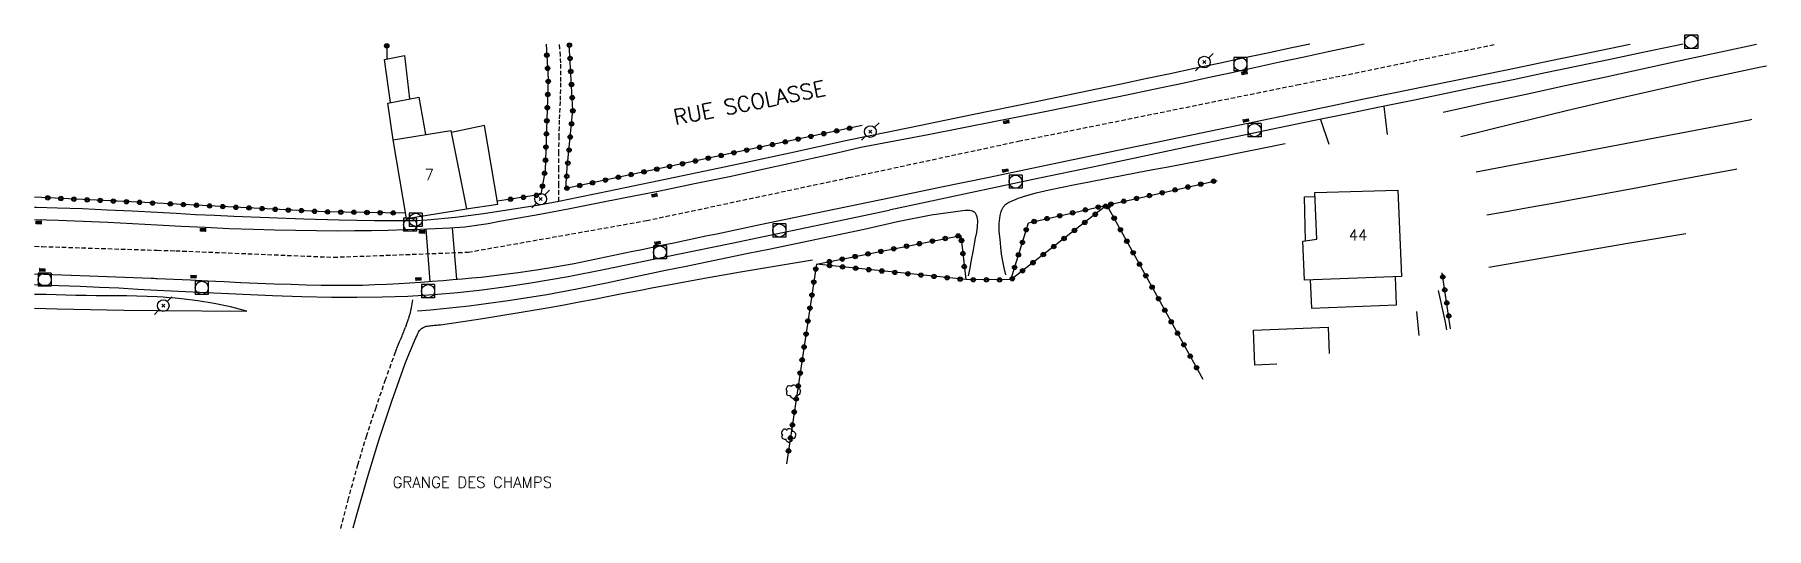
# Model space of a CAD drawing. Header units: millimetres. Extents: x 149999 to 151001, y 153000 to 154001.
# Drawn here: x 150000 to 150197.8, y 153944.7 to 154001.1 of the extents above; entities that cross this region are included whole.
import ezdxf
from ezdxf.enums import TextEntityAlignment as Align

# ---------------------------------------------------------------- set-up
doc = ezdxf.new("R2010")
doc.units = ezdxf.units.MM
doc.linetypes.add('DASHED', pattern=[0.75, 0.5, -0.25])
doc.layers.get('0').update_dxf_attribs({"linetype": 'CONTINUOUS'})
for name, color, linetype in [('W0001', 6, 'DASHED'), ('W0014', 7, 'CONTINUOUS'), ('W0017', 7, 'CONTINUOUS'), ('W0020', 2, 'CONTINUOUS'), ('W0070', 7, 'DASHED'), ('W0101', 7, 'CONTINUOUS'), ('W0104', 1, 'CONTINUOUS'), ('W0211', 2, 'CONTINUOUS'), ('W0214', 2, 'CONTINUOUS'), ('W0300', 7, 'CONTINUOUS'), ('W0322', 7, 'CONTINUOUS'), ('W0323', 7, 'CONTINUOUS'), ('W0333', 7, 'CONTINUOUS'), ('W0401', 7, 'CONTINUOUS'), ('W0420', 7, 'CONTINUOUS'), ('W0473', 7, 'CONTINUOUS'), ('W0983', 7, 'CONTINUOUS'), ('W0989', 7, 'CONTINUOUS'), ('W0991', 7, 'CONTINUOUS')]:
    doc.layers.add(name, color=color, linetype=linetype)
doc.styles.get("Standard").update_dxf_attribs({"font": 'romans.shx', "width": 0.85})

msp = doc.modelspace()

# ---------------------------------------------------------------- texts
at = {"layer": 'W0983'}
msp.add_text('GRANGE DES CHAMPS', height=1.25, dxfattribs=at).set_placement((150050, 153949.98), align=Align.MIDDLE_CENTER)
at = {"layer": 'W0989'}
msp.add_text('RUE SCOLASSE', height=1.75, rotation=11.1474, dxfattribs=at).set_placement((150073.19, 153990.75))
at = {"layer": 'W0991'}
for s, p in [('7', (150045.08, 153985.11)), ('44', (150151.2, 153978.2))]:
    msp.add_text(s, height=1.25, dxfattribs=at).set_placement(p, align=Align.MIDDLE_CENTER)

# ---------------------------------------------------------------- blocks, each defined once
blk = doc.blocks.new('T401')
for p, q in [((-0.3, 0.3), (0, 0.3)), ((-0.3, -0.25), (-0.3, 0.3)), ((-0.3, 0.15), (0, 0.15)), ((-0.3, 0), (0, 0)), ((0, 0.3), (0, -0.25)), ((-0.3, -0.15), (0, -0.15)), ((-0.3, -0.25), (-0.3, -0.3)), ((-0.3, -0.3), (0, -0.3)), ((0, -0.3), (0, -0.25))]:
    blk.add_line(p, q)
blk = doc.blocks.new('T420')
for p, q in [((0.75, 0.75), (-0.75, 0.75)), ((-0.75, 0.75), (-0.75, -0.75)), ((0.75, 0.75), (0.75, -0.75)), ((0.75, -0.75), (-0.75, -0.75))]:
    blk.add_line(p, q)
blk.add_ellipse((0, 0), major_axis=(-0.53, 0.53), ratio=1, start_param=3.926991, end_param=10.210176)
blk = doc.blocks.new('T300')
for p, q in [((-0.8, 0.51), (-0.86, 0.34)), ((-0.86, 0.34), (-0.86, 0.17)), ((-0.86, 0.17), (-0.74, 0.06)), ((-0.69, 0.63), (-0.8, 0.51)), ((-0.8, -0.06), (-0.74, 0.06)), ((-0.74, 0.06), (-0.69, 0.11)), ((-0.57, 0.69), (-0.69, 0.63)), ((-0.46, 0.69), (-0.57, 0.69)), ((-0.29, 0.63), (-0.46, 0.69)), ((-0.29, 0.63), (-0.17, 0.74)), ((-0.23, 0.57), (-0.29, 0.63)), ((-0.17, 0.74), (-0.06, 0.8)), ((-0.06, 0.8), (0.06, 0.8)), ((0.06, 0.8), (0.23, 0.74)), ((0.23, 0.74), (0.34, 0.63)), ((0.34, 0.63), (0.4, 0.51)), ((0.46, 0.46), (0.34, 0.46)), ((0.4, 0.51), (0.4, 0.46)), ((0.57, 0.4), (0.46, 0.46)), ((0.57, 0.4), (0.69, 0.29)), ((0.69, 0.29), (0.74, 0.17)), ((0.74, 0.06), (0.69, -0.17)), ((0.74, 0.17), (0.74, 0.06)), ((-0.8, -0.17), (-0.8, -0.06)), ((-0.8, -0.23), (-0.8, -0.17)), ((-0.74, -0.34), (-0.8, -0.23)), ((-0.69, -0.4), (-0.74, -0.34)), ((-0.51, -0.46), (-0.69, -0.4)), ((-0.4, -0.46), (-0.51, -0.46)), ((-0.4, -0.46), (-0.34, -0.46)), ((-0.34, -0.46), (-0.34, -0.4)), ((-0.34, -0.51), (-0.34, -0.46)), ((-0.29, -0.63), (-0.34, -0.51)), ((-0.17, -0.74), (-0.29, -0.63)), ((-0.06, -0.8), (-0.17, -0.74)), ((0.06, -0.8), (-0.06, -0.8)), ((0.17, -0.74), (0.06, -0.8)), ((0.23, -0.69), (0.17, -0.74)), ((0.29, -0.46), (0.23, -0.46)), ((0.29, -0.63), (0.23, -0.69)), ((0.46, -0.4), (0.29, -0.46)), ((0.34, -0.51), (0.29, -0.63)), ((0.34, -0.51), (0.34, -0.46)), ((0.57, -0.34), (0.46, -0.4)), ((0.63, -0.29), (0.57, -0.34)), ((0.69, -0.17), (0.63, -0.29))]:
    blk.add_line(p, q)
blk = doc.blocks.new('T473')
for p, q in [((-0.166667, 0.166667), (0.166667, -0.166667)), ((-0.166667, -0.166667), (0.166667, 0.166667)), ((0.500001, 0.500001), (1.000002, 1.000002)), ((-1.000002, -1.000002), (-0.500001, -0.500001))]:
    blk.add_line(p, q)
blk.add_ellipse((0, 0), major_axis=(0.471405, 0.471405), ratio=1, start_param=5.4977871438, end_param=11.780972451)
blk = doc.blocks.new('t323o')
at = {"color": 0, "linetype": 'Continuous'}
for radius in [0.25, 0.15]:
    blk.add_circle((0, 0), radius, dxfattribs=at)
blk = doc.blocks.new('t322o')
at = {"color": 0, "linetype": 'Continuous'}
for radius in [0.25, 0.15]:
    blk.add_circle((0, 0), radius, dxfattribs=at)

# ---------------------------------------------------------------- linework, layer by layer
at = {"layer": 'W0001'}
for points in [[(150014, 153976.47), (150016.12, 153976.41), (150034.14, 153975.67), (150049.52, 153976.25), (150069.88, 153979.85), (150093.01, 153984.76), (150112.39, 153988.92), (150144.2, 153995.35), (150166.94, 154000)], [(150000, 153976.92), (150000.87, 153976.89), (150014, 153976.47)]]:
    msp.add_lwpolyline(points, dxfattribs=at)
at = {"layer": 'W0014'}
for points in [[(150145.67, 154000), (150143.6, 153999.57), (150140.82, 153998.99), (150138.04, 153998.4), (150135.26, 153997.81), (150132.48, 153997.22), (150129.7, 153996.63), (150126.92, 153996.04), (150124.14, 153995.45), (150121.36, 153994.87), (150114.23, 153993.39), (150107.09, 153991.92), (150099.96, 153990.45), (150092.82, 153989)], [(150151.87, 154000), (150150.49, 153999.71), (150147.75, 153999.13), (150145.01, 153998.53), (150142.26, 153997.93), (150139.52, 153997.33), (150136.78, 153996.73), (150134.04, 153996.14), (150131.3, 153995.55), (150128.55, 153994.97), (150123.86, 153993.99), (150119.16, 153993.04), (150114.46, 153992.1), (150109.76, 153991.16), (150105.92, 153990.41), (150102.08, 153989.66), (150098.24, 153988.92), (150094.39, 153988.19)], [(150188.32, 154000), (150187.42, 153999.81), (150183.71, 153999.03), (150180, 153998.26), (150176.3, 153997.48), (150172.59, 153996.71), (150168.89, 153995.94), (150165.07, 153995.15), (150161.26, 153994.36), (150157.44, 153993.58), (150153.63, 153992.79), (150149.81, 153992.01), (150146, 153991.23), (150142.18, 153990.44), (150138.37, 153989.64), (150132.47, 153988.41), (150126.58, 153987.17), (150120.68, 153985.92), (150114.79, 153984.68), (150110.49, 153983.77), (150106.2, 153982.86), (150101.91, 153981.95), (150097.61, 153981.05)], [(150097.79, 153982.49), (150103.41, 153983.66), (150109.03, 153984.82), (150114.65, 153985.99), (150120.26, 153987.16), (150123.75, 153987.89), (150127.23, 153988.61), (150130.71, 153989.34), (150134.19, 153990.07), (150137.67, 153990.8), (150141.15, 153991.52), (150144.64, 153992.25), (150148.12, 153992.97), (150151.67, 153993.71), (150155.23, 153994.44), (150158.78, 153995.17), (150162.34, 153995.89), (150165.89, 153996.62), (150169.45, 153997.35), (150173, 153998.08), (150176.55, 153998.82), (150182.27, 154000)], [(150092.82, 153989), (150086.26, 153987.57), (150079.7, 153986.16), (150073.13, 153984.77), (150066.56, 153983.41), (150064.33, 153982.94), (150062.11, 153982.48), (150059.87, 153982.03), (150057.63, 153981.63), (150054.46, 153981.11), (150051.27, 153980.62), (150048.07, 153980.21), (150044.86, 153979.91), (150043.35, 153979.83), (150041.83, 153979.81), (150040.32, 153979.82), (150038.81, 153979.84), (150034.79, 153979.91), (150030.77, 153980.03), (150026.75, 153980.18), (150022.74, 153980.34), (150020.55, 153980.43), (150018.37, 153980.53), (150016.18, 153980.65), (150014, 153980.77)], [(150094.39, 153988.19), (150091.63, 153987.55), (150088.87, 153986.93), (150086.1, 153986.32), (150083.33, 153985.71), (150079.36, 153984.87), (150075.39, 153984.04), (150071.42, 153983.23), (150067.45, 153982.44), (150064.2, 153981.8), (150060.95, 153981.17), (150057.7, 153980.56), (150054.44, 153979.97), (150053.12, 153979.74), (150051.8, 153979.5), (150050.47, 153979.29), (150049.13, 153979.12), (150047.44, 153978.98), (150045.74, 153978.9), (150044.03, 153978.85), (150042.33, 153978.8), (150040.4, 153978.74), (150038.47, 153978.7), (150036.54, 153978.67), (150034.61, 153978.66), (150032.2, 153978.68), (150029.8, 153978.71), (150027.39, 153978.76), (150024.99, 153978.83), (150022.24, 153978.93), (150019.49, 153979.05), (150016.75, 153979.19), (150014, 153979.33)], [(150014, 153973.26), (150015.91, 153973.17), (150017.82, 153973.08), (150019.74, 153972.99), (150021.65, 153972.89), (150023.56, 153972.8), (150025.47, 153972.72), (150027.38, 153972.64), (150029.3, 153972.58), (150031.01, 153972.53), (150032.72, 153972.49), (150034.44, 153972.47), (150036.15, 153972.47), (150037.51, 153972.5), (150038.87, 153972.54), (150040.23, 153972.6), (150041.59, 153972.67), (150042.86, 153972.74), (150044.13, 153972.83), (150045.41, 153972.92), (150046.68, 153973.02), (150047.76, 153973.11), (150048.85, 153973.2), (150049.93, 153973.3), (150051.01, 153973.41), (150053.12, 153973.66), (150055.23, 153973.94), (150057.33, 153974.24), (150059.43, 153974.57), (150061.62, 153974.97), (150063.79, 153975.4), (150065.96, 153975.86), (150068.13, 153976.31), (150069.36, 153976.56), (150070.58, 153976.82), (150071.8, 153977.07), (150073.03, 153977.33), (150074.25, 153977.59), (150075.47, 153977.85), (150076.69, 153978.1), (150077.92, 153978.36), (150082.89, 153979.4), (150087.85, 153980.43), (150092.82, 153981.46), (150097.79, 153982.49)], [(150014, 153980.77), (150011.15, 153980.92), (150008.3, 153981.06), (150005.45, 153981.19), (150002.6, 153981.29), (150000.2, 153981.36), (150000, 153981.36)], [(150014, 153971.92), (150015.62, 153971.84), (150017.24, 153971.75), (150018.86, 153971.67), (150020.49, 153971.6), (150023.84, 153971.45), (150027.19, 153971.31), (150030.54, 153971.19), (150033.9, 153971.13), (150036.81, 153971.13), (150039.73, 153971.16), (150042.65, 153971.24), (150045.57, 153971.4), (150048.36, 153971.64), (150051.14, 153971.96), (150053.92, 153972.33), (150056.69, 153972.74), (150060.95, 153973.48), (150065.19, 153974.32), (150069.42, 153975.2), (150073.65, 153976.07), (150079.64, 153977.29), (150085.64, 153978.53), (150091.63, 153979.78), (150097.61, 153981.05)], [(150014, 153979.33), (150011.18, 153979.48), (150008.37, 153979.63), (150005.55, 153979.76), (150002.73, 153979.87), (150000, 153979.95)], [(150000, 153973.78), (150006.25, 153973.55), (150013.33, 153973.28), (150013.5, 153973.28), (150013.67, 153973.27), (150013.83, 153973.26), (150014, 153973.26)], [(150000, 153972.54), (150001.56, 153972.5), (150005.2, 153972.36), (150007.4, 153972.27), (150009.6, 153972.16), (150011.8, 153972.04), (150014, 153971.92)]]:
    msp.add_lwpolyline(points, dxfattribs=at)
at = {"layer": 'W0017'}
for points in [[(150154.14, 153992.9), (150154.51, 153989.67)], [(150146.88, 153991.41), (150147.86, 153988.6)]]:
    msp.add_lwpolyline(points, dxfattribs=at)
at = {"layer": 'W0020'}
for points in [[(150044.7, 153978.86), (150045.16, 153972.91)], [(150048.22, 153973.15), (150047.74, 153979)]]:
    msp.add_lwpolyline(points, dxfattribs=at)
at = {"layer": 'W0070'}
for points in [[(150059.88, 153982.06), (150059.88, 153983.88), (150059.88, 153985.7), (150059.89, 153987.52), (150059.91, 153989.33), (150059.97, 153991.46), (150060.06, 153993.59), (150060.13, 153995.72), (150060.11, 153997.86), (150060.07, 153998.67), (150060, 153999.47), (150059.95, 154000)], [(150034.98, 153944.71), (150035.8, 153947.92), (150036.93, 153951.98), (150037.91, 153955.21), (150038.96, 153958.41), (150040.06, 153961.6), (150041.19, 153964.77), (150041.38, 153965.27), (150041.57, 153965.76), (150041.78, 153966.25), (150041.98, 153966.74), (150042.19, 153967.24), (150042.39, 153967.73), (150042.57, 153968.23), (150042.75, 153968.74), (150042.84, 153969.03), (150042.92, 153969.32), (150042.99, 153969.61), (150043.05, 153969.9), (150043.1, 153970.13), (150043.14, 153970.36), (150043.18, 153970.59), (150043.21, 153970.82)]]:
    msp.add_lwpolyline(points, dxfattribs=at)
at = {"layer": 'W0101'}
for points in [[(150040.94, 153989.07), (150047.56, 153990.15), (150049.32, 153981.21)], [(150042.47, 153980.08), (150040.94, 153989.07)], [(150042.47, 153980.08), (150049.32, 153981.21), (150049.32, 153981.21)]]:
    msp.add_lwpolyline(points, dxfattribs=at)
msp.add_lwpolyline([(150155.72, 153983.33), (150156.14, 153973.47), (150145.05, 153973.06), (150144.87, 153977.52), (150146.48, 153977.74), (150146.26, 153983.05)], close=True, dxfattribs=at)
at = {"layer": 'W0104'}
for points in [[(150040.67, 153993.34), (150040.67, 153993.35), (150039.96, 153998.25), (150042.24, 153998.71), (150042.81, 153993.74), (150042.82, 153993.74)], [(150040.94, 153989.07), (150040.94, 153989.07), (150040.33, 153993.28), (150043.9, 153993.94), (150044.66, 153989.68), (150044.66, 153989.68)], [(150052.93, 153981.74), (150051.38, 153990.72), (150047.61, 153989.93), (150047.61, 153989.93)], [(150145.2, 153977.56), (150145.19, 153977.56), (150145.06, 153982.55), (150146.28, 153982.61), (150146.28, 153982.61)], [(150049.32, 153981.21), (150049.31, 153981.21), (150052.93, 153981.74)], [(150145.73, 153973.09), (150145.86, 153969.84), (150155.58, 153970.24), (150155.46, 153973.45), (150155.46, 153973.45)], [(150141.9, 153963.45), (150139.38, 153963.35), (150139.22, 153967.35), (150147.76, 153967.7)], [(150147.76, 153967.7), (150147.88, 153964.67)]]:
    msp.add_lwpolyline(points, dxfattribs=at)
at = {"layer": 'W0211'}
for points in [[(150162.92, 153989.45), (150168.95, 153990.94), (150174.98, 153992.41), (150181.02, 153993.83), (150187.06, 153995.22), (150190.43, 153995.97), (150193.8, 153996.69), (150197.18, 153997.4), (150197.83, 153997.53)], [(150036.39, 153944.78), (150036.75, 153946.14), (150038.01, 153950.53), (150039.37, 153954.9), (150040.81, 153959.23), (150042.34, 153963.54), (150042.62, 153964.28), (150042.92, 153965.01), (150043.23, 153965.74), (150043.55, 153966.46), (150043.65, 153966.67), (150043.74, 153966.89), (150043.85, 153967.1), (150043.97, 153967.29), (150044.02, 153967.36), (150044.07, 153967.42), (150044.13, 153967.47), (150044.19, 153967.52), (150044.28, 153967.59), (150044.38, 153967.65), (150044.48, 153967.7), (150044.58, 153967.74), (150044.73, 153967.79), (150044.89, 153967.81), (150045.04, 153967.83), (150045.2, 153967.85), (150045.34, 153967.87), (150045.49, 153967.89), (150045.64, 153967.9), (150045.78, 153967.91), (150045.93, 153967.93), (150046.08, 153967.94), (150046.22, 153967.95), (150046.37, 153967.97), (150047.64, 153968.14), (150048.9, 153968.33), (150050.16, 153968.52), (150051.43, 153968.72), (150053.27, 153969.01), (150055.11, 153969.31), (150056.95, 153969.62), (150058.78, 153969.94), (150060.49, 153970.25), (150062.2, 153970.57), (150063.9, 153970.89), (150065.6, 153971.22), (150067.31, 153971.56), (150069.01, 153971.89), (150070.71, 153972.21), (150072.42, 153972.53), (150076.53, 153973.27), (150080.64, 153973.99), (150084.75, 153974.7), (150088.87, 153975.39)], [(150161.33, 153967.4), (150161.18, 153968.25), (150160.39, 153971.88)], [(150000, 153969.84), (150002.59, 153969.77), (150006.39, 153969.69), (150010.2, 153969.62), (150014, 153969.57)], [(150014, 153969.57), (150024.23, 153969.53)]]:
    msp.add_lwpolyline(points, dxfattribs=at)
at = {"layer": 'W0214'}
for points in [[(150160.89, 153992.23), (150165.53, 153993.25), (150170.18, 153994.26), (150174.83, 153995.27), (150179.48, 153996.28), (150187.65, 153998.05), (150195.83, 153999.82), (150196.69, 154000)], [(150110.96, 153973.67), (150110.77, 153974.45), (150110.6, 153975.24), (150110.47, 153976.03), (150110.37, 153976.83), (150110.28, 153977.72), (150110.2, 153978.61), (150110.19, 153979.52), (150110.3, 153980.42), (150110.33, 153980.59), (150110.37, 153980.75), (150110.42, 153980.91), (150110.48, 153981.07), (150110.55, 153981.23), (150110.64, 153981.38), (150110.74, 153981.52), (150110.85, 153981.66), (150111.05, 153981.82), (150111.27, 153981.95), (150111.51, 153982.04), (150111.74, 153982.14), (150112.04, 153982.27), (150112.34, 153982.4), (150112.64, 153982.51), (150112.95, 153982.62), (150114.41, 153983.02), (150115.9, 153983.36), (150117.39, 153983.66), (150118.87, 153983.96), (150120.64, 153984.32), (150122.41, 153984.67), (150124.18, 153985.01), (150125.95, 153985.34), (150127.73, 153985.67), (150129.5, 153986), (150131.27, 153986.34), (150133.04, 153986.68), (150135.5, 153987.16), (150137.96, 153987.66), (150140.41, 153988.15), (150142.87, 153988.65)], [(150043.73, 153969.54), (150045.21, 153969.66), (150046.69, 153969.8), (150048.16, 153969.96), (150049.64, 153970.13), (150051.86, 153970.42), (150054.09, 153970.73), (150056.31, 153971.06), (150058.52, 153971.43), (150061.92, 153972.07), (150065.31, 153972.76), (150068.69, 153973.47), (150072.07, 153974.18), (150074.43, 153974.66), (150076.79, 153975.15), (150079.16, 153975.64), (150081.52, 153976.13), (150083.88, 153976.61), (150086.24, 153977.1), (150088.61, 153977.58), (150090.97, 153978.06), (150094.78, 153978.87), (150098.58, 153979.74), (150102.42, 153980.51), (150106.29, 153981.03), (150106.46, 153981.05), (150106.64, 153981.06), (150106.81, 153981.06), (150106.98, 153981.02), (150107.11, 153980.98), (150107.23, 153980.92), (150107.34, 153980.84), (150107.43, 153980.74), (150107.55, 153980.52), (150107.63, 153980.29), (150107.67, 153980.06), (150107.7, 153979.82), (150107.69, 153979.15), (150107.59, 153978.49), (150107.45, 153977.84), (150107.32, 153977.2), (150107.16, 153976.28), (150107, 153975.36), (150106.82, 153974.44), (150106.63, 153973.53)], [(150014, 153971.14), (150012.84, 153971.19), (150011.68, 153971.23), (150010.52, 153971.25), (150009.36, 153971.26), (150008.2, 153971.27), (150007.04, 153971.28), (150005.87, 153971.29), (150004.71, 153971.32), (150001.3, 153971.4), (150000, 153971.43)], [(150024.23, 153969.53), (150022.39, 153969.99), (150020.52, 153970.37), (150018.64, 153970.68), (150016.76, 153970.92), (150016.07, 153970.99), (150015.38, 153971.05), (150014.69, 153971.1), (150014, 153971.14)], [(150157.86, 153969.49), (150158.13, 153966.75)]]:
    msp.add_lwpolyline(points, dxfattribs=at)
at = {"layer": 'W0322'}
for points in [[(150111.5, 153973.08), (150113.53, 153979.6), (150122.97, 153981.74), (150135.07, 153984.42)], [(150089.32, 153974.87), (150105.81, 153978.17)], [(150105.81, 153978.17), (150106.36, 153973.11)]]:
    msp.add_lwpolyline(points, dxfattribs=at)
at = {"layer": 'W0323'}
for points in [[(150040.22, 154000), (150040.25, 153998.31)], [(150058.43, 154000), (150058.68, 153995.99), (150058.32, 153985.63), (150057.84, 153982.82), (150052.87, 153982.07)], [(150094.55, 153990.71), (150060.7, 153983.53), (150060.85, 153985.88), (150061.48, 153992.45), (150061.08, 154000)], [(150014, 153981.84), (150012.6, 153981.91), (150000, 153982.52)], [(150042.36, 153980.71), (150033.13, 153980.85), (150014, 153981.84)], [(150122.5, 153981.61), (150111.5, 153973.08), (150106.36, 153973.11), (150089.32, 153974.87)], [(150122.5, 153981.61), (150133.46, 153961.74)], [(150089.32, 153974.87), (150085.89, 153952.07)], [(150161.76, 153967.49), (150160.79, 153973.9)]]:
    msp.add_lwpolyline(points, dxfattribs=at)
at = {"layer": 'W0333'}
for points in [[(150196.11, 153991.38), (150195.91, 153991.34), (150188.11, 153989.83), (150180.3, 153988.34), (150172.49, 153986.86), (150164.68, 153985.4)], [(150194.47, 153985.73), (150194.3, 153985.7), (150190.58, 153985), (150186.86, 153984.3), (150183.13, 153983.6), (150179.41, 153982.91), (150175.69, 153982.22), (150173.24, 153981.78), (150170.79, 153981.34), (150168.34, 153980.9), (150165.89, 153980.47)], [(150166.12, 153974.55), (150174.05, 153975.91), (150181.99, 153977.27), (150188.61, 153978.39)]]:
    msp.add_lwpolyline(points, dxfattribs=at)

# ---------------------------------------------------------------- block references
at = {"layer": 'W0300'}
for p in [(150086.71, 153960.3), (150086.19, 153955.33)]:
    msp.add_blockref('T300', p, dxfattribs=at)
at = {"layer": 'W0322'}
for p, rotation in [((150133.21, 153984.01), 12.51577135511007), ((150134.68, 153984.34), 12.51577135511007), ((150124.42, 153982.06), 12.51577135511007), ((150125.89, 153982.39), 12.51577135511007), ((150127.35, 153982.71), 12.51577135511007), ((150128.82, 153983.04), 12.51577135511007), ((150130.28, 153983.36), 12.51577135511007), ((150131.75, 153983.69), 12.51577135511007), ((150115.65, 153980.08), 12.77093458033781), ((150117.11, 153980.41), 12.77093458033781), ((150118.57, 153980.74), 12.77093458033781), ((150120.03, 153981.07), 12.77093458033781), ((150121.5, 153981.4), 12.77093458033781), ((150122.96, 153981.74), 12.77093458033781), ((150105.5, 153978.1), 11.2865510782016), ((150113.28, 153978.81), 72.74555656714082), ((150114.18, 153979.75), 12.77093458033781), ((150095.2, 153976.05), 11.2865510782016), ((150096.67, 153976.34), 11.2865510782016), ((150098.14, 153976.64), 11.2865510782016), ((150099.61, 153976.93), 11.2865510782016), ((150101.08, 153977.22), 11.2865510782016), ((150102.56, 153977.52), 11.2865510782016), ((150104.03, 153977.81), 11.2865510782016), ((150105.88, 153977.58), 276.1350898163207), ((150106.04, 153976.09), 276.1350898163207), ((150112.84, 153977.37), 72.74555656714082), ((150090.79, 153975.17), 11.2865510782016), ((150092.26, 153975.46), 11.2865510782016), ((150093.73, 153975.75), 11.2865510782016), ((150106.2, 153974.6), 276.1350898163207), ((150111.95, 153974.51), 72.74555656714082), ((150112.39, 153975.94), 72.74555656714082)]:
    msp.add_blockref('t322o', p, dxfattribs=dict(at, rotation=rotation))
at = {"layer": 'W0323'}
for p, rotation in [((150040.23, 153999.81), 270.9108396634882), ((150061.09, 153999.88), 93.05202562219058), ((150058.51, 153998.74), 273.5742389801715), ((150061.17, 153998.38), 93.05202562219058), ((150058.6, 153997.24), 273.5742389801715), ((150061.25, 153996.88), 93.05202562219058), ((150058.62, 153994.25), 267.9924820155488), ((150058.67, 153995.75), 267.9924820155488), ((150061.33, 153995.39), 93.05202562219058), ((150061.41, 153993.89), 93.05202562219058), ((150058.57, 153992.75), 267.9924820155488), ((150061.48, 153992.39), 84.52345976990091), ((150058.51, 153991.25), 267.9924820155488), ((150061.34, 153990.9), 84.52345976990091), ((150091.62, 153990.09), 191.9840839740519), ((150093.09, 153990.4), 191.9840839740519), ((150058.41, 153988.25), 267.9924820155488), ((150058.46, 153989.75), 267.9924820155488), ((150061.05, 153987.91), 84.52345976990091), ((150061.19, 153989.4), 84.52345976990091), ((150081.35, 153987.91), 191.9840839740519), ((150082.82, 153988.22), 191.9840839740519), ((150084.28, 153988.53), 191.9840839740519), ((150085.75, 153988.84), 191.9840839740519), ((150087.22, 153989.16), 191.9840839740519), ((150088.68, 153989.47), 191.9840839740519), ((150090.15, 153989.78), 191.9840839740519), ((150058.36, 153986.75), 267.9924820155488), ((150060.91, 153986.42), 84.52345976990091), ((150072.54, 153986.04), 191.9840839740519), ((150074.01, 153986.35), 191.9840839740519), ((150075.48, 153986.66), 191.9840839740519), ((150076.95, 153986.98), 191.9840839740519), ((150078.41, 153987.29), 191.9840839740519), ((150079.88, 153987.6), 191.9840839740519), ((150058.25, 153985.26), 260.3990592411694), ((150060.79, 153984.92), 86.37513688013931), ((150063.74, 153984.17), 191.9840839740519), ((150065.21, 153984.48), 191.9840839740519), ((150066.68, 153984.8), 191.9840839740519), ((150068.14, 153985.11), 191.9840839740519), ((150069.61, 153985.42), 191.9840839740519), ((150071.08, 153985.73), 191.9840839740519), ((150001.5, 153982.45), 177.2157306771459), ((150003, 153982.38), 177.2157306771459), ((150004.49, 153982.3), 177.2157306771459), ((150005.99, 153982.23), 177.2157306771459), ((150007.49, 153982.16), 177.2157306771459), ((150008.99, 153982.08), 177.2157306771459), ((150010.49, 153982.01), 177.2157306771459), ((150054.36, 153982.29), 188.6265759758906), ((150055.84, 153982.51), 188.6265759758906), ((150057.32, 153982.74), 188.6265759758906), ((150058, 153983.78), 260.3990592411694), ((150060.81, 153983.55), 191.9840839740519), ((150062.27, 153983.86), 191.9840839740519), ((150011.99, 153981.94), 177.2157306771459), ((150013.48, 153981.86), 177.0439115248759), ((150015.5, 153981.76), 177.0439115249122), ((150017, 153981.68), 177.0439115249122), ((150018.49, 153981.6), 177.0439115249122), ((150019.99, 153981.53), 177.0439115249122), ((150021.49, 153981.45), 177.0439115249122), ((150022.99, 153981.37), 177.0439115249122), ((150024.49, 153981.3), 177.0439115249122), ((150025.98, 153981.22), 177.0439115249122), ((150027.48, 153981.14), 177.0439115249122), ((150028.98, 153981.06), 177.0439115249122), ((150030.48, 153980.99), 177.0439115249122), ((150031.98, 153980.91), 177.0439115249122), ((150033.47, 153980.84), 179.1435133121626), ((150034.97, 153980.82), 179.1435133121626), ((150036.47, 153980.8), 179.1435133121626), ((150037.97, 153980.78), 179.1435133121626), ((150039.47, 153980.75), 179.1435133121626), ((150040.97, 153980.73), 179.1435133121626), ((150121.16, 153980.57), 217.8125294674632), ((150122.34, 153981.49), 217.8125294674632), ((150122.59, 153981.44), 298.8727185661505), ((150123.32, 153980.13), 298.8727185661505), ((150118.79, 153978.73), 217.8125294674632), ((150119.97, 153979.65), 217.8125294674632), ((150124.04, 153978.81), 298.8727185661505), ((150115.23, 153975.97), 217.8125294674632), ((150116.42, 153976.89), 217.8125294674632), ((150117.6, 153977.81), 217.8125294674632), ((150124.77, 153977.5), 298.8727185661505), ((150125.49, 153976.19), 298.8727185661505), ((150089.23, 153974.32), 261.463295588766), ((150090.81, 153974.72), 174.0727503142834), ((150092.3, 153974.56), 174.0727503142834), ((150093.79, 153974.41), 174.0727503142834), ((150095.28, 153974.25), 174.0727503142834), ((150096.78, 153974.1), 174.0727503142834), ((150112.86, 153974.13), 217.8125294674632), ((150114.05, 153975.05), 217.8125294674632), ((150126.22, 153974.87), 298.8727185661505), ((150089.01, 153972.84), 261.463295588766), ((150098.27, 153973.94), 174.0727503142834), ((150099.76, 153973.79), 174.0727503142834), ((150101.25, 153973.63), 174.0727503142834), ((150102.74, 153973.48), 174.0727503142834), ((150104.24, 153973.33), 174.0727503142834), ((150105.73, 153973.17), 174.0727503142834), ((150107.23, 153973.1), 179.6772416412517), ((150108.73, 153973.09), 179.6772416412517), ((150110.23, 153973.08), 179.6772416412517), ((150111.68, 153973.21), 217.8125294674632), ((150126.94, 153973.56), 298.8727185661505), ((150127.66, 153972.25), 298.8727185661505), ((150160.86, 153973.42), 98.57563140033159), ((150088.79, 153971.35), 261.463295588766), ((150128.39, 153970.93), 298.8727185661505), ((150161.09, 153971.94), 98.57563140033159), ((150161.31, 153970.45), 98.57563140033159), ((150088.34, 153968.39), 261.463295588766), ((150088.57, 153969.87), 261.463295588766), ((150129.11, 153969.62), 298.8727185661505), ((150129.84, 153968.3), 298.8727185661505), ((150161.54, 153968.97), 98.57563140033159), ((150088.12, 153966.9), 261.463295588766), ((150130.56, 153966.99), 298.8727185661505), ((150087.9, 153965.42), 261.463295588766), ((150131.29, 153965.68), 298.8727185661505), ((150132.01, 153964.36), 298.8727185661505), ((150087.45, 153962.45), 261.463295588766), ((150087.68, 153963.94), 261.463295588766), ((150132.73, 153963.05), 298.8727185661505), ((150087.23, 153960.97), 261.463295588766), ((150087.01, 153959.49), 261.463295588766), ((150086.56, 153956.52), 261.463295588766), ((150086.78, 153958), 261.463295588766), ((150086.34, 153955.04), 261.463295588766), ((150086.12, 153953.55), 261.463295588766)]:
    msp.add_blockref('t323o', p, dxfattribs=dict(at, rotation=rotation))
at = {"layer": 'W0401'}
for p, rotation in [((150138.19, 153996.87), 102.3683244318672), ((150110.99, 153991.27), 101.2169184623431), ((150138.39, 153991.13), 281.7985345696936), ((150110.9, 153985.42), 281.7338526782535), ((150070.8, 153982.88), 101.3761438322744), ((150000.49, 153979.79), 88.22158198142344), ((150019.26, 153978.95), 87.27265013965523), ((150044.26, 153978.72), 91.60072245063881), ((150071.17, 153977.15), 281.8404787613866), ((150000.85, 153974.07), 267.9655573493419), ((150018.13, 153973.29), 267.2274188057386), ((150043.83, 153973.02), 274.0386815215612)]:
    msp.add_blockref('T401', p, dxfattribs=dict(at, rotation=rotation))
at = {"layer": 'W0420'}
for p in [(150189.24, 154000.26), (150137.74, 153997.72), (150139.36, 153990.18), (150112.06, 153984.3), (150043.53, 153979.94), (150042.89, 153979.38), (150085.07, 153978.73), (150071.43, 153976.22), (150001.15, 153973.12), (150019.09, 153972.17), (150044.94, 153971.79)]:
    msp.add_blockref('T420', p, dxfattribs=at)
at = {"layer": 'W0473'}
for p in [(150133.62, 153997.95), (150095.46, 153990.02), (150057.8, 153982.31), (150014.69, 153970.15)]:
    msp.add_blockref('T473', p, dxfattribs=at)

msp.set_redraw_order([(e.dxf.handle, doc.entitydb.next_handle()) for e in msp.query("TEXT MTEXT ATTDEF DIMENSION ARC_DIMENSION")])  # texts and dimensions are drawn at this point

doc.saveas('drawing.dxf')
